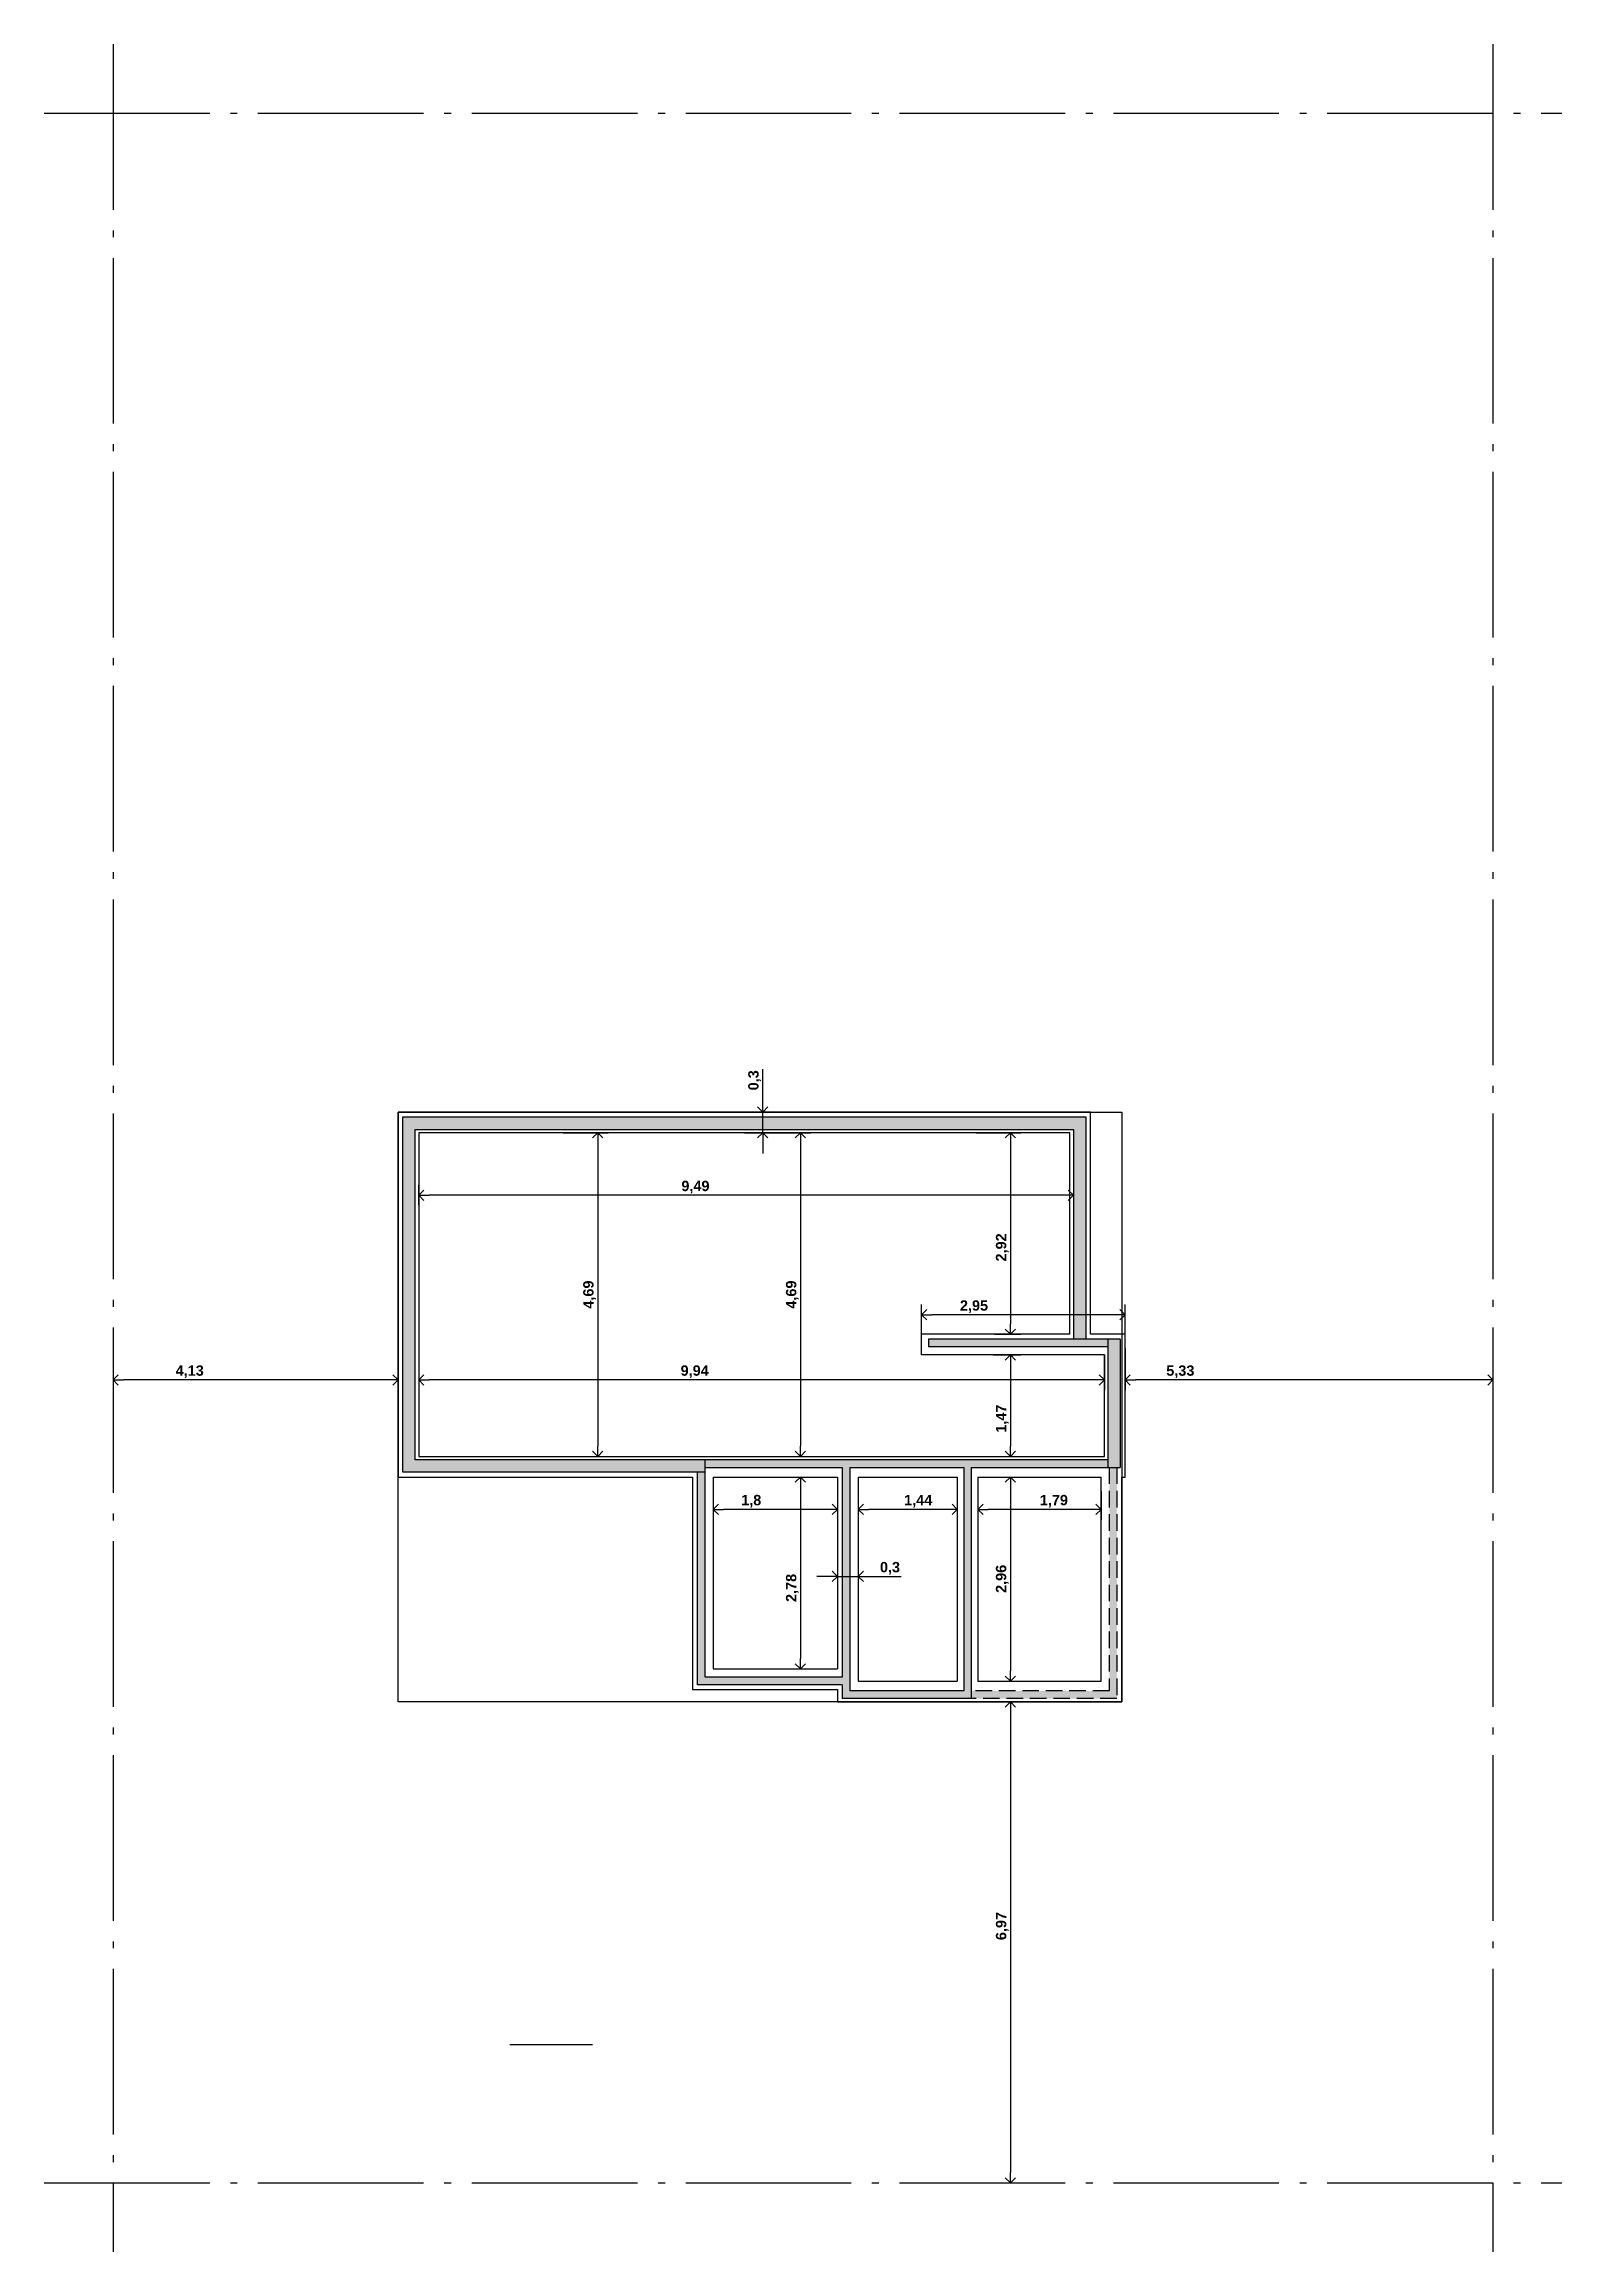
# Model space of a CAD drawing. Header units: millimetres. Extents: x 1518 to 3571, y 1479 to 1743.
# Drawn here: x 1543.99 to 1565.99, y 1479.09 to 1511.09 of the extents above; entities that cross this region are included whole.
import ezdxf

# ---------------------------------------------------------------- set-up
doc = ezdxf.new("R2010")
doc.units = ezdxf.units.MM
doc.linetypes.add('ACAD_ISO02W100', pattern=[15, 12, -3])
doc.linetypes.add('ACAD_ISO04W100', pattern=[30, 24, -3, 0, -3])
for name, color, linetype in [('0-Límites', 2, 'Continuous'), ('1-Cimientos', 2, 'Continuous'), ('2 - Pisos', 252, 'Continuous'), ('2-Muro 15', 160, 'Continuous')]:
    doc.layers.add(name, color=color, linetype=linetype)
doc.layers.add('2-Muro 20', color=10, linetype='Continuous', lineweight=30)
doc.styles.add('SANSSERIFBOLD', font='sasb____.pfb')
doc.dimstyles.new('cota de flecha 1en100', dxfattribs={"dimtxt": 0.18, "dimasz": 0.15, "dimexe": 0.15, "dimexo": 0, "dimgap": 0.025, "dimtad": 1, "dimtxsty": 'SANSSERIFBOLD', "dimblk": 'OPEN90', "dimcen": 0.3, "dimadec": 0, "dimazin": 0, "dimtfac": 1, "dimtmove": 0, "dimatfit": 3, "dimldrblk": 'OPEN90', "dimfxl": 0, "dimarcsym": 0})
pattern_1 = [(0, (26.036892, 0), (0.009921875, 0.01984375), [0, -0.01984375])]

msp = doc.modelspace()

# ---------------------------------------------------------------- blocks, each defined once
blk = doc.blocks.new('_Open90')
at = {"color": 0, "linetype": 'ByBlock', "lineweight": -2}
for p, q in [((0, 0), (-1, 0)), ((-0.5, 0.5), (0, 0)), ((0, 0), (-0.5, -0.5))]:
    blk.add_line(p, q, dxfattribs=at)
blk = doc.blocks.new('*D66')
at = {"layer": '1-Cimientos', "color": 0, "lineweight": -2}
for p, q in [((1549.422, 1491.939), (1549.422, 1491.575)), ((1559.362, 1492.086), (1559.362, 1491.575)), ((1559.212, 1491.725), (1549.572, 1491.725))]:
    blk.add_line(p, q, dxfattribs=at)
at = {"layer": '1-Cimientos', "color": 0, "lineweight": -2, "xscale": 0.15, "yscale": 0.15, "zscale": 0.15, "rotation": 180}
blk.add_blockref('_Open90', (1549.422, 1491.725), dxfattribs=at)
at = {"layer": '1-Cimientos', "color": 0, "lineweight": -2, "xscale": 0.15, "yscale": 0.15, "zscale": 0.15}
blk.add_blockref('_Open90', (1559.362, 1491.725), dxfattribs=at)
at = {"layer": '1-Cimientos', "color": 0, "insert": (1553.422, 1491.843), "char_height": 0.15, "attachment_point": 5, "style": 'SANSSERIFBOLD'}
blk.add_mtext('9,94', dxfattribs=at)
blk = doc.blocks.new('*D67')
at = {"layer": '1-Cimientos', "color": 0, "lineweight": -2}
for p, q in [((1558.912, 1494.862), (1558.912, 1494.251)), ((1549.422, 1494.258), (1549.422, 1494.551)), ((1558.762, 1494.401), (1549.572, 1494.401))]:
    blk.add_line(p, q, dxfattribs=at)
at = {"layer": '1-Cimientos', "color": 0, "lineweight": -2, "xscale": 0.15, "yscale": 0.15, "zscale": 0.15, "rotation": 180}
blk.add_blockref('_Open90', (1549.422, 1494.401), dxfattribs=at)
at = {"layer": '1-Cimientos', "color": 0, "lineweight": -2, "xscale": 0.15, "yscale": 0.15, "zscale": 0.15}
blk.add_blockref('_Open90', (1558.912, 1494.401), dxfattribs=at)
at = {"layer": '1-Cimientos', "color": 0, "insert": (1553.433, 1494.519), "char_height": 0.15, "attachment_point": 5, "style": 'SANSSERIFBOLD'}
blk.add_mtext('9,49', dxfattribs=at)
blk = doc.blocks.new('*D68')
at = {"layer": '1-Cimientos', "color": 0, "lineweight": -2}
for p, q in [((1553.692, 1490.114), (1553.692, 1489.698)), ((1555.492, 1490.114), (1555.492, 1489.698)), ((1555.342, 1489.848), (1553.842, 1489.848))]:
    blk.add_line(p, q, dxfattribs=at)
at = {"layer": '1-Cimientos', "color": 0, "lineweight": -2, "xscale": 0.15, "yscale": 0.15, "zscale": 0.15, "rotation": 180}
blk.add_blockref('_Open90', (1553.692, 1489.848), dxfattribs=at)
at = {"layer": '1-Cimientos', "color": 0, "lineweight": -2, "xscale": 0.15, "yscale": 0.15, "zscale": 0.15}
blk.add_blockref('_Open90', (1555.492, 1489.848), dxfattribs=at)
at = {"layer": '1-Cimientos', "color": 0, "insert": (1554.242, 1489.966), "char_height": 0.15, "attachment_point": 5, "style": 'SANSSERIFBOLD'}
blk.add_mtext('1,8', dxfattribs=at)
blk = doc.blocks.new('*D69')
at = {"layer": '1-Cimientos', "color": 0, "lineweight": -2}
for p, q in [((1551.517, 1495.306), (1552.166, 1495.306)), ((1552.016, 1495.156), (1552.016, 1490.766)), ((1551.784, 1490.616), (1552.166, 1490.616))]:
    blk.add_line(p, q, dxfattribs=at)
at = {"layer": '1-Cimientos', "color": 0, "lineweight": -2, "xscale": 0.15, "yscale": 0.15, "zscale": 0.15}
for p, rotation in [((1552.016, 1495.306), 90), ((1552.016, 1490.616), 270)]:
    blk.add_blockref('_Open90', p, dxfattribs=dict(at, rotation=rotation))
at = {"layer": '1-Cimientos', "color": 0, "insert": (1551.898, 1492.961), "char_height": 0.15, "attachment_point": 5, "rotation": 90, "style": 'SANSSERIFBOLD'}
blk.add_mtext('4,69', dxfattribs=at)
blk = doc.blocks.new('*D70')
at = {"layer": '1-Cimientos', "color": 0, "lineweight": -2}
for p, q in [((1554.457, 1495.306), (1555.105, 1495.306)), ((1554.955, 1495.156), (1554.955, 1490.766)), ((1554.724, 1490.616), (1555.105, 1490.616))]:
    blk.add_line(p, q, dxfattribs=at)
at = {"layer": '1-Cimientos', "color": 0, "lineweight": -2, "xscale": 0.15, "yscale": 0.15, "zscale": 0.15}
for p, rotation in [((1554.955, 1495.306), 90), ((1554.955, 1490.616), 270)]:
    blk.add_blockref('_Open90', p, dxfattribs=dict(at, rotation=rotation))
at = {"layer": '1-Cimientos', "color": 0, "insert": (1554.837, 1492.961), "char_height": 0.15, "attachment_point": 5, "rotation": 90, "style": 'SANSSERIFBOLD'}
blk.add_mtext('4,69', dxfattribs=at)
blk = doc.blocks.new('*D71')
at = {"layer": '1-Cimientos', "color": 0, "lineweight": -2}
for p, q in [((1554.738, 1490.316), (1555.105, 1490.316)), ((1554.955, 1490.166), (1554.955, 1487.686)), ((1554.849, 1487.536), (1555.105, 1487.536))]:
    blk.add_line(p, q, dxfattribs=at)
at = {"layer": '1-Cimientos', "color": 0, "lineweight": -2, "xscale": 0.15, "yscale": 0.15, "zscale": 0.15}
for p, rotation in [((1554.955, 1490.316), 90), ((1554.955, 1487.536), 270)]:
    blk.add_blockref('_Open90', p, dxfattribs=dict(at, rotation=rotation))
at = {"layer": '1-Cimientos', "color": 0, "insert": (1554.837, 1488.709), "char_height": 0.15, "attachment_point": 5, "rotation": 90, "style": 'SANSSERIFBOLD'}
blk.add_mtext('2,78', dxfattribs=at)
blk = doc.blocks.new('*D72')
at = {"layer": '1-Cimientos', "color": 0, "lineweight": -2}
for p, q in [((1557.5, 1495.306), (1558.148, 1495.306)), ((1557.998, 1495.156), (1557.998, 1492.536)), ((1557.766, 1492.386), (1558.148, 1492.386))]:
    blk.add_line(p, q, dxfattribs=at)
at = {"layer": '1-Cimientos', "color": 0, "lineweight": -2, "xscale": 0.15, "yscale": 0.15, "zscale": 0.15}
for p, rotation in [((1557.998, 1495.306), 90), ((1557.998, 1492.386), 270)]:
    blk.add_blockref('_Open90', p, dxfattribs=dict(at, rotation=rotation))
at = {"layer": '1-Cimientos', "color": 0, "insert": (1557.88, 1493.645), "char_height": 0.15, "attachment_point": 5, "rotation": 90, "style": 'SANSSERIFBOLD'}
blk.add_mtext('2,92', dxfattribs=at)
blk = doc.blocks.new('*D73')
at = {"layer": '1-Cimientos', "color": 0, "lineweight": -2}
for p, q in [((1557.751, 1492.086), (1558.148, 1492.086)), ((1557.998, 1491.936), (1557.998, 1490.766)), ((1557.766, 1490.616), (1558.148, 1490.616))]:
    blk.add_line(p, q, dxfattribs=at)
at = {"layer": '1-Cimientos', "color": 0, "lineweight": -2, "xscale": 0.15, "yscale": 0.15, "zscale": 0.15}
for p, rotation in [((1557.998, 1492.086), 90), ((1557.998, 1490.616), 270)]:
    blk.add_blockref('_Open90', p, dxfattribs=dict(at, rotation=rotation))
at = {"layer": '1-Cimientos', "color": 0, "insert": (1557.88, 1491.163), "char_height": 0.15, "attachment_point": 5, "rotation": 90, "style": 'SANSSERIFBOLD'}
blk.add_mtext('1,47', dxfattribs=at)
blk = doc.blocks.new('*D74')
at = {"layer": '1-Cimientos', "color": 0, "lineweight": -2}
for p, q in [((1557.807, 1490.316), (1558.148, 1490.316)), ((1557.998, 1490.166), (1557.998, 1487.506)), ((1557.766, 1487.356), (1558.148, 1487.356))]:
    blk.add_line(p, q, dxfattribs=at)
at = {"layer": '1-Cimientos', "color": 0, "lineweight": -2, "xscale": 0.15, "yscale": 0.15, "zscale": 0.15}
for p, rotation in [((1557.998, 1490.316), 90), ((1557.998, 1487.356), 270)]:
    blk.add_blockref('_Open90', p, dxfattribs=dict(at, rotation=rotation))
at = {"layer": '1-Cimientos', "color": 0, "insert": (1557.88, 1488.841), "char_height": 0.15, "attachment_point": 5, "rotation": 90, "style": 'SANSSERIFBOLD'}
blk.add_mtext('2,96', dxfattribs=at)
blk = doc.blocks.new('*D75')
at = {"layer": '1-Cimientos', "color": 0, "lineweight": -2}
for p, q in [((1557.823, 1487.056), (1558.148, 1487.056)), ((1557.998, 1486.906), (1557.998, 1480.236)), ((1557.575, 1480.086), (1558.148, 1480.086))]:
    blk.add_line(p, q, dxfattribs=at)
at = {"layer": '1-Cimientos', "color": 0, "lineweight": -2, "xscale": 0.15, "yscale": 0.15, "zscale": 0.15}
for p, rotation in [((1557.998, 1487.056), 90), ((1557.998, 1480.086), 270)]:
    blk.add_blockref('_Open90', p, dxfattribs=dict(at, rotation=rotation))
at = {"layer": '1-Cimientos', "color": 0, "insert": (1557.88, 1483.808), "char_height": 0.15, "attachment_point": 5, "rotation": 90, "style": 'SANSSERIFBOLD'}
blk.add_mtext('6,97', dxfattribs=at)
blk = doc.blocks.new('*D76')
at = {"layer": '1-Cimientos', "color": 0, "lineweight": -2}
for p, q in [((1559.662, 1492.183), (1559.662, 1491.575)), ((1564.992, 1492.186), (1564.992, 1491.575)), ((1564.842, 1491.725), (1559.812, 1491.725))]:
    blk.add_line(p, q, dxfattribs=at)
at = {"layer": '1-Cimientos', "color": 0, "lineweight": -2, "xscale": 0.15, "yscale": 0.15, "zscale": 0.15, "rotation": 180}
blk.add_blockref('_Open90', (1559.662, 1491.725), dxfattribs=at)
at = {"layer": '1-Cimientos', "color": 0, "lineweight": -2, "xscale": 0.15, "yscale": 0.15, "zscale": 0.15}
blk.add_blockref('_Open90', (1564.992, 1491.725), dxfattribs=at)
at = {"layer": '1-Cimientos', "color": 0, "insert": (1560.462, 1491.843), "char_height": 0.15, "attachment_point": 5, "style": 'SANSSERIFBOLD'}
blk.add_mtext('5,33', dxfattribs=at)
blk = doc.blocks.new('*D77')
at = {"layer": '1-Cimientos', "color": 0, "lineweight": -2}
for p, q in [((1544.992, 1492.156), (1544.992, 1491.575)), ((1549.122, 1491.91), (1549.122, 1491.575)), ((1548.972, 1491.725), (1545.142, 1491.725))]:
    blk.add_line(p, q, dxfattribs=at)
at = {"layer": '1-Cimientos', "color": 0, "lineweight": -2, "xscale": 0.15, "yscale": 0.15, "zscale": 0.15, "rotation": 180}
blk.add_blockref('_Open90', (1544.992, 1491.725), dxfattribs=at)
at = {"layer": '1-Cimientos', "color": 0, "lineweight": -2, "xscale": 0.15, "yscale": 0.15, "zscale": 0.15}
blk.add_blockref('_Open90', (1549.122, 1491.725), dxfattribs=at)
at = {"layer": '1-Cimientos', "color": 0, "insert": (1546.102, 1491.843), "char_height": 0.15, "attachment_point": 5, "style": 'SANSSERIFBOLD'}
blk.add_mtext('4,13', dxfattribs=at)
blk = doc.blocks.new('*D78')
at = {"layer": '1-Cimientos', "color": 0, "lineweight": -2}
for p, q in [((1555.792, 1490.114), (1555.792, 1489.698)), ((1557.227, 1490.114), (1557.227, 1489.698)), ((1557.077, 1489.848), (1555.942, 1489.848))]:
    blk.add_line(p, q, dxfattribs=at)
at = {"layer": '1-Cimientos', "color": 0, "lineweight": -2, "xscale": 0.15, "yscale": 0.15, "zscale": 0.15, "rotation": 180}
blk.add_blockref('_Open90', (1555.792, 1489.848), dxfattribs=at)
at = {"layer": '1-Cimientos', "color": 0, "lineweight": -2, "xscale": 0.15, "yscale": 0.15, "zscale": 0.15}
blk.add_blockref('_Open90', (1557.227, 1489.848), dxfattribs=at)
at = {"layer": '1-Cimientos', "color": 0, "insert": (1556.662, 1489.966), "char_height": 0.15, "attachment_point": 5, "style": 'SANSSERIFBOLD'}
blk.add_mtext('1,44', dxfattribs=at)
blk = doc.blocks.new('*D79')
at = {"layer": '1-Cimientos', "color": 0, "lineweight": -2}
for p, q in [((1557.527, 1490.114), (1557.527, 1489.698)), ((1559.312, 1490.114), (1559.312, 1489.698)), ((1559.162, 1489.848), (1557.677, 1489.848))]:
    blk.add_line(p, q, dxfattribs=at)
at = {"layer": '1-Cimientos', "color": 0, "lineweight": -2, "xscale": 0.15, "yscale": 0.15, "zscale": 0.15, "rotation": 180}
blk.add_blockref('_Open90', (1557.527, 1489.848), dxfattribs=at)
at = {"layer": '1-Cimientos', "color": 0, "lineweight": -2, "xscale": 0.15, "yscale": 0.15, "zscale": 0.15}
blk.add_blockref('_Open90', (1559.312, 1489.848), dxfattribs=at)
at = {"layer": '1-Cimientos', "color": 0, "insert": (1558.629, 1489.966), "char_height": 0.15, "attachment_point": 5, "style": 'SANSSERIFBOLD'}
blk.add_mtext('1,79', dxfattribs=at)
blk = doc.blocks.new('*D80')
at = {"layer": '1-Cimientos', "color": 0, "lineweight": -2}
for p, q in [((1556.712, 1492.316), (1556.712, 1492.818)), ((1559.662, 1492.386), (1559.662, 1492.818)), ((1559.512, 1492.668), (1556.862, 1492.668))]:
    blk.add_line(p, q, dxfattribs=at)
at = {"layer": '1-Cimientos', "color": 0, "lineweight": -2, "xscale": 0.15, "yscale": 0.15, "zscale": 0.15, "rotation": 180}
blk.add_blockref('_Open90', (1556.712, 1492.668), dxfattribs=at)
at = {"layer": '1-Cimientos', "color": 0, "lineweight": -2, "xscale": 0.15, "yscale": 0.15, "zscale": 0.15}
blk.add_blockref('_Open90', (1559.662, 1492.668), dxfattribs=at)
at = {"layer": '1-Cimientos', "color": 0, "insert": (1557.471, 1492.786), "char_height": 0.15, "attachment_point": 5, "style": 'SANSSERIFBOLD'}
blk.add_mtext('2,95', dxfattribs=at)
blk = doc.blocks.new('*D81')
at = {"layer": '1-Cimientos', "color": 0, "lineweight": -2}
for p, q in [((1555.492, 1489.142), (1555.492, 1488.726)), ((1555.792, 1489.142), (1555.792, 1488.726)), ((1555.342, 1488.876), (1555.192, 1488.876)), ((1555.492, 1488.876), (1555.792, 1488.876)), ((1555.942, 1488.876), (1556.414, 1488.876))]:
    blk.add_line(p, q, dxfattribs=at)
at = {"layer": '1-Cimientos', "color": 0, "lineweight": -2, "xscale": 0.15, "yscale": 0.15, "zscale": 0.15}
blk.add_blockref('_Open90', (1555.492, 1488.876), dxfattribs=at)
at = {"layer": '1-Cimientos', "color": 0, "lineweight": -2, "xscale": 0.15, "yscale": 0.15, "zscale": 0.15, "rotation": 180}
blk.add_blockref('_Open90', (1555.792, 1488.876), dxfattribs=at)
at = {"layer": '1-Cimientos', "color": 0, "insert": (1556.253, 1488.994), "char_height": 0.15, "attachment_point": 5, "style": 'SANSSERIFBOLD'}
blk.add_mtext('0,3', dxfattribs=at)
blk = doc.blocks.new('*D82')
at = {"layer": '1-Cimientos', "color": 0, "lineweight": -2}
for p, q in [((1554.408, 1495.756), (1554.408, 1496.228)), ((1554.142, 1495.606), (1554.558, 1495.606)), ((1554.408, 1495.306), (1554.408, 1495.606)), ((1554.142, 1495.306), (1554.558, 1495.306)), ((1554.408, 1495.156), (1554.408, 1495.006))]:
    blk.add_line(p, q, dxfattribs=at)
at = {"layer": '1-Cimientos', "color": 0, "lineweight": -2, "xscale": 0.15, "yscale": 0.15, "zscale": 0.15}
for p, rotation in [((1554.408, 1495.606), 270), ((1554.408, 1495.306), 90)]:
    blk.add_blockref('_Open90', p, dxfattribs=dict(at, rotation=rotation))
at = {"layer": '1-Cimientos', "color": 0, "insert": (1554.29, 1496.067), "char_height": 0.15, "attachment_point": 5, "rotation": 90, "style": 'SANSSERIFBOLD'}
blk.add_mtext('0,3', dxfattribs=at)

# ---------------------------------------------------------------- dimensions: what is measured, and where the dimension line sits
at = {"layer": '1-Cimientos'}
for base, p1, p2, picture, middle in [((1554.408, 1495.606), (1554.142, 1495.306), (1554.142, 1495.606), '*D82', (1554.408, 1496.067)), ((1552.016, 1490.616), (1551.517, 1495.306), (1551.784, 1490.616), '*D69', (1552.016, 1492.961)), ((1554.955, 1490.616), (1554.457, 1495.306), (1554.724, 1490.616), '*D70', (1554.955, 1492.961)), ((1557.998, 1492.386), (1557.5, 1495.306), (1557.766, 1492.386), '*D72', (1557.998, 1493.645)), ((1557.998, 1490.616), (1557.751, 1492.086), (1557.766, 1490.616), '*D73', (1557.998, 1491.163)), ((1554.955, 1487.536), (1554.738, 1490.316), (1554.849, 1487.536), '*D71', (1554.955, 1488.709)), ((1557.998, 1487.356), (1557.807, 1490.316), (1557.766, 1487.356), '*D74', (1557.998, 1488.841)), ((1557.998, 1480.086), (1557.823, 1487.056), (1557.575, 1480.086), '*D75', (1557.998, 1483.808))]:
    dim = msp.add_linear_dim(base=base, p1=p1, p2=p2, angle=90, dimstyle='cota de flecha 1en100', override={"dimtxt": 0.15, "dimdec": 2}, dxfattribs=at)
    dim.commit()
    dim.dimension.update_dxf_attribs({"geometry": picture, "text_midpoint": middle, "dimtype": 160})
for base, p1, p2, picture, middle in [((1549.422, 1494.401), (1558.912, 1494.862), (1549.422, 1494.258), '*D67', (1553.433, 1494.401)), ((1556.712, 1492.668), (1559.662, 1492.386), (1556.712, 1492.316), '*D80', (1557.471, 1492.668)), ((1559.662, 1491.725), (1564.992, 1492.186), (1559.662, 1492.183), '*D76', (1560.462, 1491.725)), ((1544.992, 1491.725), (1549.122, 1491.91), (1544.992, 1492.156), '*D77', (1546.102, 1491.725)), ((1549.422, 1491.725), (1559.362, 1492.086), (1549.422, 1491.939), '*D66', (1553.422, 1491.725)), ((1553.692, 1489.848), (1555.492, 1490.114), (1553.692, 1490.114), '*D68', (1554.242, 1489.848)), ((1555.792148456, 1489.848387144), (1557.227148456, 1490.114401418), (1555.792148456, 1490.114401418), '*D78', (1556.661833128, 1489.848387144)), ((1557.527148456, 1489.848387144), (1559.312148456, 1490.114401418), (1557.527148456, 1490.114401418), '*D79', (1558.629135635, 1489.848387144)), ((1555.792, 1488.876), (1555.492, 1489.142), (1555.792, 1489.142), '*D81', (1556.253, 1488.876))]:
    dim = msp.add_linear_dim(base=base, p1=p1, p2=p2, dimstyle='cota de flecha 1en100', override={"dimtxt": 0.15, "dimdec": 2}, dxfattribs=at)
    dim.commit()
    dim.dimension.update_dxf_attribs({"geometry": picture, "text_midpoint": middle, "dimtype": 160})

# ---------------------------------------------------------------- hatches: boundary and pattern name
at = {"layer": '2-Muro 15'}
h = msp.add_hatch(dxfattribs=at)
h.set_pattern_fill('DOTS', color=256, scale=0.0125, style=0)
h.set_pattern_definition(pattern_1)
h.paths.add_polyline_path([(1559.412, 1492.316), (1559.092, 1492.316), (1558.912, 1492.316), (1556.812, 1492.316), (1556.812, 1492.206), (1559.412, 1492.206)])
h = msp.add_hatch(dxfattribs=at)
h.set_pattern_fill('DOTS', color=256, scale=0.0125, style=0)
h.set_pattern_definition(pattern_1)
h.paths.add_polyline_path([(1555.562, 1490.456), (1555.562, 1487.416), (1553.572, 1487.416), (1553.572, 1490.386), (1553.462, 1490.386), (1553.462, 1487.306), (1555.562, 1487.306), (1555.562, 1487.106), (1557.432, 1487.106), (1557.432, 1490.456), (1559.412, 1490.456), (1559.412, 1490.566), (1553.572, 1490.566), (1553.572, 1490.456)])
h.paths.add_polyline_path([(1555.672, 1490.456), (1557.322, 1490.456), (1557.322, 1487.216), (1555.672, 1487.216)], flags=16)
h.paths.add_polyline_path([(1557.432, 1487.216), (1557.432, 1487.106), (1559.542, 1487.106), (1559.542, 1490.456), (1559.432, 1490.456), (1559.432, 1487.216)])
h.paths.add_polyline_path([(1556.421, 1489.827), (1556.904, 1489.827), (1556.904, 1490.137), (1556.421, 1490.137)], flags=8)
h.paths.add_polyline_path([(1557.227, 1490.316), (1555.792, 1490.316), (1555.792, 1487.356), (1557.227, 1487.356)], flags=0)
h.paths.add_polyline_path([(1557.227, 1490.316), (1555.792, 1490.316), (1555.792, 1487.356), (1557.227, 1487.356)], flags=0)
at = {"layer": '2-Muro 20'}
h = msp.add_hatch(dxfattribs=at)
h.set_pattern_fill('DOTS', color=256, scale=0.0125, style=0)
h.set_pattern_definition(pattern_1)
h.paths.add_polyline_path([(1559.092, 1495.536), (1549.192, 1495.536), (1549.192, 1490.386), (1553.572, 1490.386), (1553.572, 1490.566), (1549.372, 1490.566), (1549.372, 1495.356), (1558.912, 1495.356), (1558.912, 1492.316), (1559.092, 1492.316)])
h.paths.add_polyline_path([(1559.592, 1492.316), (1559.412, 1492.316), (1559.412, 1490.456), (1559.592, 1490.456)])

# ---------------------------------------------------------------- linework, layer by layer
at = {"layer": '0-Límites', "linetype": 'ACAD_ISO04W100', "ltscale": 0.1}
for p, q in [((1544.992, 1511.086), (1544.992, 1479.086)), ((1564.992, 1511.086), (1564.992, 1479.086)), ((1543.992, 1510.086), (1565.992, 1510.086)), ((1543.992, 1480.086), (1565.992, 1480.086))]:
    msp.add_line(p, q, dxfattribs=at)
at = {"layer": '1-Cimientos'}
for p, q in [((1549.122, 1495.606), (1549.122, 1490.316)), ((1559.162, 1495.606), (1549.122, 1495.606)), ((1559.162, 1492.386), (1559.162, 1495.606)), ((1549.422, 1495.306), (1549.422, 1490.616)), ((1558.862, 1495.306), (1549.422, 1495.306)), ((1558.862, 1492.386), (1558.862, 1495.306)), ((1558.862, 1492.386), (1556.712, 1492.386)), ((1556.712, 1492.086), (1556.712, 1492.386)), ((1559.662, 1492.386), (1559.162, 1492.386)), ((1559.662, 1490.316), (1559.662, 1492.386)), ((1559.362, 1492.086), (1556.712, 1492.086)), ((1559.362, 1490.616), (1559.362, 1492.086)), ((1549.422, 1490.616), (1559.362, 1490.616)), ((1549.122, 1490.316), (1553.392, 1490.316)), ((1553.392, 1490.316), (1553.392, 1487.236)), ((1553.692, 1490.316), (1555.492, 1490.316)), ((1553.692, 1490.316), (1553.692, 1487.536)), ((1555.492, 1490.316), (1555.492, 1487.536)), ((1555.792, 1490.316), (1557.227, 1490.316)), ((1555.792, 1490.316), (1555.792, 1487.356)), ((1557.227, 1490.316), (1557.227, 1487.356)), ((1557.527, 1490.316), (1559.312, 1490.316)), ((1557.527, 1490.316), (1557.527, 1487.356)), ((1559.312, 1487.356), (1559.312, 1490.316)), ((1559.612, 1490.316), (1559.662, 1490.316)), ((1559.612, 1487.056), (1559.612, 1490.316)), ((1553.692, 1487.536), (1555.492, 1487.536)), ((1553.392, 1487.236), (1555.492, 1487.236)), ((1555.492, 1487.236), (1555.492, 1487.056)), ((1555.492, 1487.056), (1559.612, 1487.056)), ((1555.792, 1487.356), (1557.227, 1487.356)), ((1557.527, 1487.356), (1559.312, 1487.356))]:
    msp.add_line(p, q, dxfattribs=at)
at = {"layer": '2 - Pisos'}
msp.add_line((1551.942, 1482.086), (1550.742, 1482.086), dxfattribs=at)
msp.add_lwpolyline([(1559.612, 1487.056), (1549.122, 1487.056), (1549.122, 1495.606), (1559.612, 1495.606)], close=True, dxfattribs=at)
at = {"layer": '2-Muro 15'}
for p, q in [((1558.912, 1492.316), (1556.812, 1492.316)), ((1556.812, 1492.316), (1556.812, 1492.206)), ((1559.412, 1492.206), (1556.812, 1492.206)), ((1559.412, 1492.316), (1559.092, 1492.316)), ((1559.412, 1490.566), (1553.572, 1490.566)), ((1553.462, 1487.306), (1553.462, 1490.386)), ((1553.572, 1490.456), (1555.562, 1490.456)), ((1553.572, 1487.416), (1553.572, 1490.386)), ((1555.562, 1490.456), (1555.562, 1487.416)), ((1555.672, 1490.456), (1557.322, 1490.456)), ((1555.672, 1490.456), (1555.672, 1487.216)), ((1557.322, 1490.456), (1557.322, 1487.216)), ((1557.432, 1490.456), (1559.412, 1490.456)), ((1557.432, 1490.456), (1557.432, 1487.106)), ((1555.562, 1487.416), (1553.572, 1487.416)), ((1555.562, 1487.306), (1553.462, 1487.306)), ((1555.562, 1487.306), (1555.562, 1487.106)), ((1557.432, 1487.106), (1555.562, 1487.106)), ((1557.322, 1487.216), (1555.672, 1487.216))]:
    msp.add_line(p, q, dxfattribs=at)
at = {"layer": '2-Muro 15', "linetype": 'ACAD_ISO02W100', "ltscale": 0.02}
for p, q in [((1559.432, 1490.456), (1559.432, 1487.216)), ((1559.542, 1490.456), (1559.542, 1487.106)), ((1559.432, 1487.216), (1557.432, 1487.216)), ((1559.542, 1487.106), (1557.432, 1487.106))]:
    msp.add_line(p, q, dxfattribs=at)
at = {"layer": '2-Muro 20'}
for p, q in [((1549.192, 1495.536), (1559.092, 1495.536)), ((1549.192, 1490.386), (1549.192, 1495.536)), ((1559.092, 1495.536), (1559.092, 1492.316)), ((1549.372, 1495.356), (1558.912, 1495.356)), ((1549.372, 1490.566), (1549.372, 1495.356)), ((1558.912, 1495.356), (1558.912, 1492.316)), ((1559.092, 1492.316), (1558.912, 1492.316)), ((1559.412, 1492.316), (1559.412, 1490.456)), ((1559.592, 1492.316), (1559.412, 1492.316)), ((1559.592, 1492.316), (1559.592, 1490.456)), ((1553.572, 1490.566), (1549.372, 1490.566)), ((1553.572, 1490.386), (1553.572, 1490.566)), ((1553.572, 1490.386), (1549.192, 1490.386)), ((1559.412, 1490.456), (1559.592, 1490.456))]:
    msp.add_line(p, q, dxfattribs=at)

msp.set_redraw_order([(e.dxf.handle, doc.entitydb.next_handle()) for e in msp.query("TEXT MTEXT ATTDEF DIMENSION ARC_DIMENSION")])  # texts and dimensions are drawn at this point

doc.saveas('drawing.dxf')
